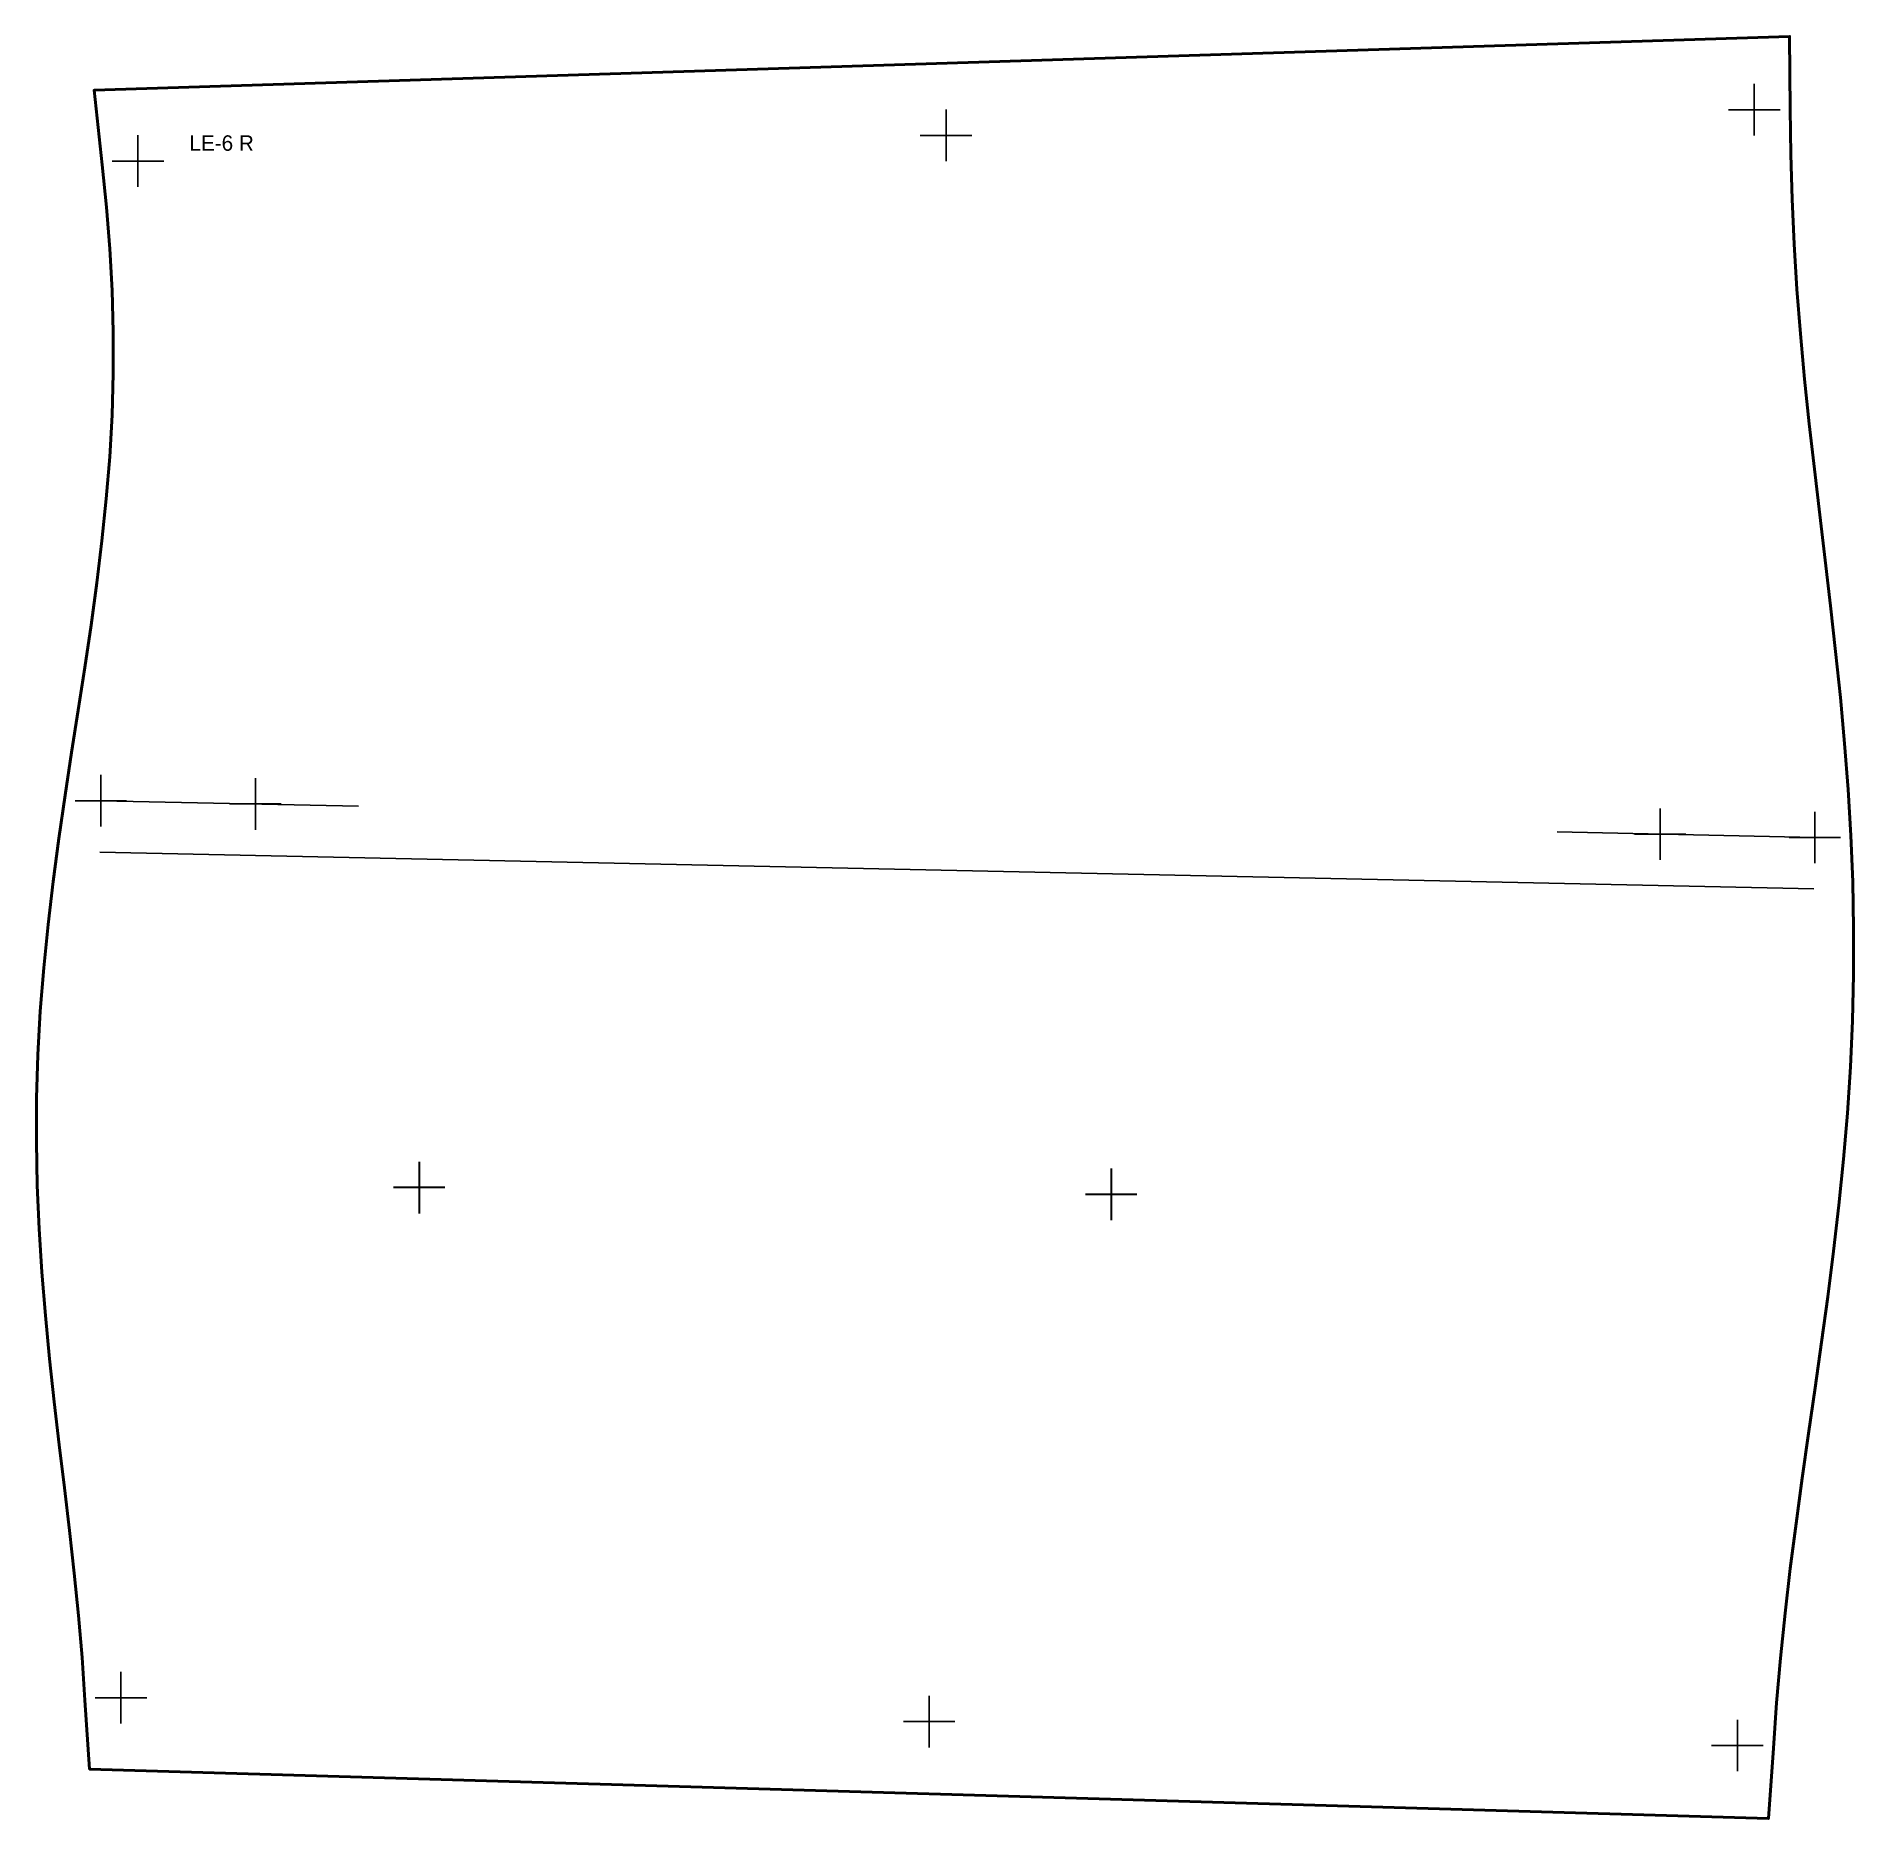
# Model space of a CAD drawing. Header units: millimetres. Extents: x -6563 to 7569, y -5370 to 3454.
# Drawn here: x -3828.5 to -3475.9, y -172.7 to 173.1 of the extents above; entities that cross this region are included whole.
import ezdxf

# ---------------------------------------------------------------- set-up
doc = ezdxf.new("R2010")
doc.units = ezdxf.units.MM
doc.layers.add('CUT', color=6, linetype='Continuous', lineweight=50)
doc.layers.add('DRILL', color=2, linetype='Continuous', lineweight=35)
doc.layers.add('PEN', color=5, linetype='Continuous')
doc.layers.add('TEXT', color=3, linetype='Continuous')

msp = doc.modelspace()

# ---------------------------------------------------------------- texts
at = {"layer": 'TEXT'}
msp.add_text('LE-6 R', height=3, dxfattribs=at).set_placement((-3798.77, 150.88))

# ---------------------------------------------------------------- linework, layer by layer
at = {"layer": 'CUT'}
msp.add_lwpolyline([(-3488.22, 158.92), (-3488.13, 150.16), (-3487.89, 141.46), (-3487.49, 132.77), (-3486.94, 124.05), (-3486.25, 115.34), (-3485.44, 106.6), (-3484.54, 97.88), (-3483.55, 89.08), (-3482.52, 80.25), (-3481.47, 71.44), (-3480.44, 62.62), (-3479.44, 53.72), (-3478.52, 44.84), (-3477.71, 35.91), (-3477.02, 26.97), (-3476.48, 18.01), (-3476.12, 9.05), (-3475.94, 0.07), (-3475.95, -8.91), (-3476.15, -17.89), (-3476.55, -26.86), (-3477.14, -35.81), (-3477.89, -44.76), (-3478.79, -53.68), (-3479.83, -62.58), (-3480.96, -71.47), (-3482.17, -80.28), (-3483.42, -89.14), (-3484.69, -97.97), (-3485.92, -106.67), (-3487.11, -115.43), (-3488.23, -124.17), (-3489.25, -132.86), (-3490.14, -141.57), (-3490.9, -150.25), (-3491.51, -159.01), (-3492.47, -172.7), (-3818.16, -163.07), (-3819.06, -149.71), (-3819.61, -141.47), (-3820.31, -133.29), (-3821.13, -125.06), (-3822.05, -116.8), (-3823.03, -108.5), (-3824.02, -100.18), (-3824.99, -91.86), (-3825.9, -83.51), (-3826.72, -75.11), (-3827.41, -66.7), (-3827.95, -58.28), (-3828.31, -49.84), (-3828.47, -41.39), (-3828.43, -32.94), (-3828.17, -24.5), (-3827.71, -16.06), (-3827.05, -7.64), (-3826.21, 0.76), (-3825.22, 9.14), (-3824.1, 17.48), (-3822.89, 25.83), (-3821.62, 34.12), (-3820.34, 42.33), (-3819.06, 50.66), (-3817.85, 58.86), (-3816.73, 67.04), (-3815.74, 75.21), (-3814.9, 83.35), (-3814.24, 91.47), (-3813.79, 99.57), (-3813.55, 107.65), (-3813.54, 115.73), (-3813.75, 123.8), (-3814.2, 131.87), (-3814.86, 139.96), (-3815.73, 148.13), (-3817.27, 162.61), (-3488.35, 173.08), (-3488.22, 158.92)], dxfattribs=at)
at = {"layer": 'DRILL'}
for p, q in [((-3754.2, -45.28), (-3754.2, -55.28)), ((-3619.98, -46.6), (-3619.98, -56.6)), ((-3749.2, -50.28), (-3759.2, -50.28)), ((-3614.98, -51.6), (-3624.98, -51.6))]:
    msp.add_line(p, q, dxfattribs=at)
at = {"layer": 'PEN'}
for p, q in [((-3495.22, 163.85), (-3495.22, 153.85)), ((-3651.99, 158.86), (-3651.99, 148.86)), ((-3490.22, 158.85), (-3500.22, 158.85)), ((-3808.77, 153.88), (-3808.77, 143.88)), ((-3646.99, 153.86), (-3656.99, 153.86)), ((-3803.77, 148.88), (-3813.77, 148.88)), ((-3815.97, 29.79), (-3815.97, 19.79)), ((-3785.97, 29.15), (-3785.97, 19.15)), ((-3810.97, 24.79), (-3820.97, 24.79)), ((-3815.97, 24.79), (-3765.98, 23.72)), ((-3780.97, 24.15), (-3790.97, 24.15)), ((-3513.47, 23.3), (-3513.47, 13.3)), ((-3483.47, 22.66), (-3483.47, 12.66)), ((-3483.47, 17.66), (-3533.46, 18.73)), ((-3508.47, 18.3), (-3518.47, 18.3)), ((-3478.47, 17.66), (-3488.47, 17.66)), ((-3483.69, 7.66), (-3816.18, 14.8)), ((-3812.07, -144.24), (-3812.07, -154.24)), ((-3807.07, -149.24), (-3817.07, -149.24)), ((-3655.28, -148.88), (-3655.28, -158.88)), ((-3650.28, -153.88), (-3660.28, -153.88)), ((-3498.5, -153.52), (-3498.5, -163.52)), ((-3493.5, -158.52), (-3503.5, -158.52))]:
    msp.add_line(p, q, dxfattribs=at)

msp.set_redraw_order([(e.dxf.handle, doc.entitydb.next_handle()) for e in msp.query("TEXT MTEXT ATTDEF DIMENSION ARC_DIMENSION")])  # texts and dimensions are drawn at this point

doc.saveas('drawing.dxf')
